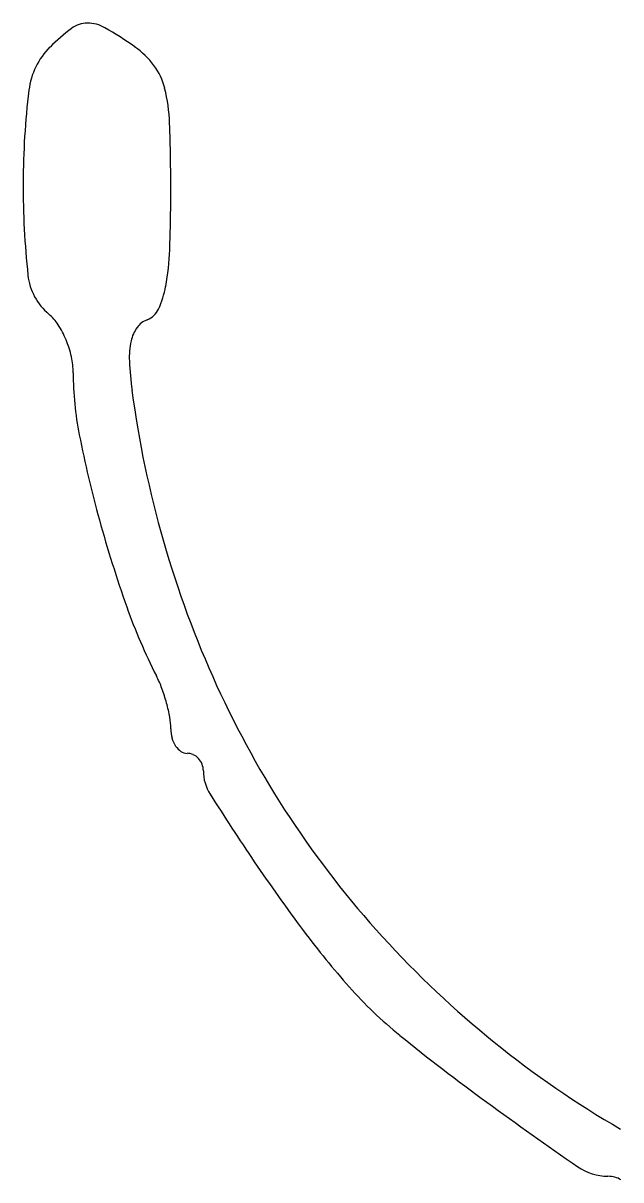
# Model space of a CAD drawing. Header units: millimetres. Extents: x -27371 to -844, y 11365 to 35579.
# Drawn here: x -3846.7 to -3837.97, y 14163.73 to 14180.62 of the extents above; entities that cross this region are included whole.
import ezdxf

# ---------------------------------------------------------------- set-up
doc = ezdxf.new("R2010")
doc.units = ezdxf.units.MM

msp = doc.modelspace()

# ---------------------------------------------------------------- linework, layer by layer
for centre, radius, start, end in [((-3845.758, 14180.232), 0.389, 90.1621, 126.5761), ((-3845.757, 14180.11), 0.511, 60.0389, 90.162), ((-3844.302, 14178.27), 2.831, 126.5761, 135), ((-3848.422, 14175.487), 5.847, 54.9915, 60.0389), ((-3845.542, 14179.511), 1.078, 135, 173.1253), ((-3845.775, 14179.267), 1.232, 36.6526, 54.9916), ((-3845.533, 14179.447), 0.931, 14.0318, 36.6526), ((-3834.977, 14178.237), 11.72, 173.1254, 179.7508), ((-3847.035, 14179.071), 2.479, 2.0198, 14.0317), ((-3872.765, 14178.164), 28.225, 0, 2.0198), ((-3834.613, 14178.235), 12.083, 179.7508, 186.1532), ((-3866.598, 14178.164), 22.058, 357.7847, 360), ((-3848.335, 14177.458), 3.782, 349.6187, 357.7847), ((-3845.772, 14177.032), 0.859, 186.1531, 230.3098), ((-3846.022, 14177.034), 1.429, 335.673, 349.6187), ((-3846.752, 14175.852), 0.674, 32.7563, 50.3099), ((-3844.99, 14176.567), 0.297, 290.9937, 335.6729), ((-3847.36, 14175.461), 1.397, 22.5742, 32.7563), ((-3844.764, 14175.978), 0.334, 110.9936, 143.8818), ((-3844.62, 14175.873), 0.512, 143.8817, 167.8075), ((-3847.455, 14175.421), 1.5, 12.6781, 22.5742), ((-3843.997, 14175.739), 1.149, 167.8076, 182.5941), ((-3847.043, 14175.514), 1.078, 0, 12.6781), ((-3840.145, 14175.913), 5.005, 182.5941, 187.5535), ((-3841.322, 14175.514), 4.643, 180.0001, 191.2064), ((-3830.039, 14177.253), 15.2, 187.5536, 204.4932), ((-3828.57, 14178.04), 17.643, 191.2064, 195.3588), ((-3828.124, 14178.163), 18.105, 195.3588, 199.567), ((-3837.157, 14174.952), 8.519, 199.5671, 206.9626), ((-3846.262, 14170.321), 1.696, 20.1709, 26.9626), ((-3830.954, 14176.836), 14.194, 204.4933, 222.3252), ((-3847.088, 14170.017), 2.576, 15.2053, 20.1707), ((-3846.936, 14170.058), 2.419, 10.1584, 15.2053), ((-3845.488, 14170.318), 0.948, 0.0001, 10.1584), ((-3843.999, 14170.318), 0.541, 179.9999, 194.7034), ((-3844.144, 14170.28), 0.392, 194.7034, 213.4524), ((-3844.236, 14170.219), 0.28, 213.4523, 235.9992), ((-3844.303, 14170.12), 0.162, 235.9994, 270.0001), ((-3844.303, 14169.738), 0.221, 65.7628, 90.0001), ((-3844.311, 14169.719), 0.241, 43.0679, 65.7628), ((-3844.321, 14169.709), 0.255, 21.1061, 43.0679), ((-3844.334, 14169.704), 0.269, 360, 21.1061), ((-3843.425, 14169.704), 0.64, 180, 212.3643), ((-3809.125, 14191.442), 41.248, 212.3642, 214.0008), ((-3822.706, 14182.281), 24.866, 214.0008, 216.8588), ((-3832.115, 14175.227), 13.106, 216.8588, 221.4744), ((-3830.583, 14177.174), 14.696, 222.3252, 239.8172), ((-3837.395, 14170.56), 6.059, 221.4743, 231.1378), ((-3819.714, 14192.502), 34.24, 231.1378, 233.82), ((-3803.85, 14214.193), 61.112, 233.81993, 235.3481), ((-3838.157, 14164.559), 0.775, 235.3481, 270), ((-3838.157, 14163.389), 0.394, 75.0081, 90.0001), ((-3838.129, 14163.491), 0.288, 56.0558, 75.0081)]:
    msp.add_arc(centre, radius, start, end)

doc.saveas('drawing.dxf')
